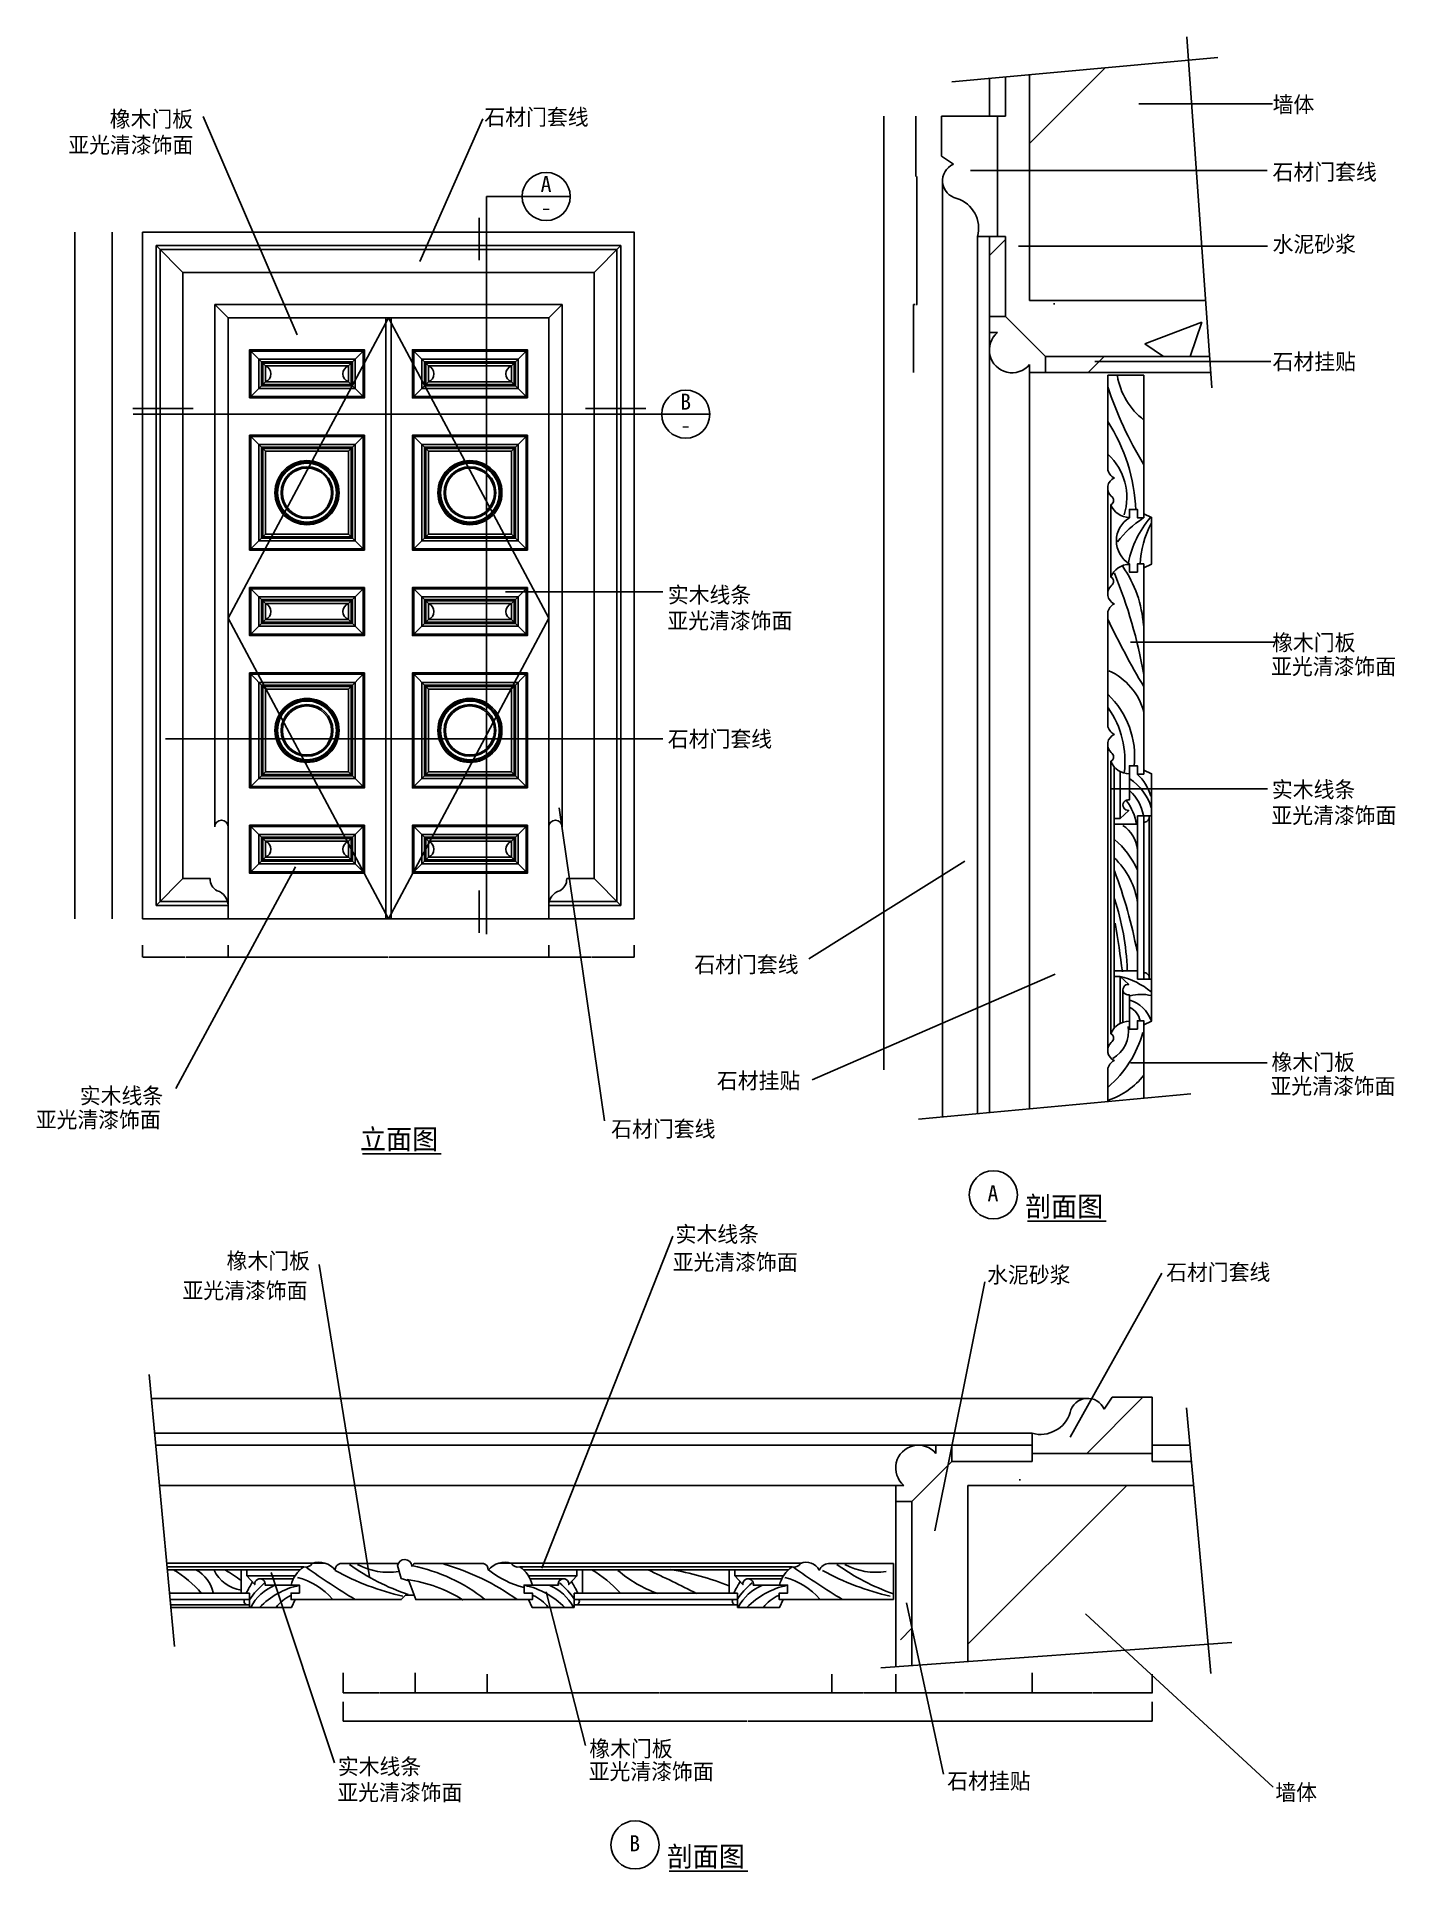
# Model space of a CAD drawing. Header units: metres. Extents: x 203 to 5288, y 144 to 7013.
import ezdxf

# ---------------------------------------------------------------- set-up
doc = ezdxf.new("R2010")
doc.units = ezdxf.units.M
for name, color, linetype in [('2', 2, 'Continuous'), ('3', 3, 'Continuous'), ('4', 4, 'Continuous'), ('7', 7, 'Continuous'), ('BH', 3, 'Continuous'), ('DIM', 3, 'Continuous'), ('TEXT', 3, 'Continuous')]:
    doc.layers.add(name, color=color, linetype=linetype)
doc.dimstyles.get("Standard").update_dxf_attribs({"dimtxt": 2.5, "dimasz": 2.5, "dimexe": 1.25, "dimexo": 0.625, "dimtad": 1, "dimcen": 2.5, "dimazin": 3, "dimtfac": 1, "dimtmove": 0, "dimatfit": 3})

msp = doc.modelspace()

# ---------------------------------------------------------------- texts
at = {"layer": 'TEXT'}
for s, height, p in [('橡木门板', 60, (476.24, 6674.54)), ('石材门套线', 60, (1878.56, 6681.9)), ('墙体', 60, (4828.71, 6729.23)), ('亚光清漆饰面', 60, (321.07, 6577.8)), ('石材门套线', 60, (4828.71, 6476.45)), ('A', 60, (2088.89, 6431.37)), ('-', 60, (2089.17, 6343.43)), ('水泥砂浆', 60, (4828.71, 6206.26)), ('石材挂贴', 60, (4828.71, 5766.49)), ('B', 60, (2611.28, 5616.39)), ('-', 60, (2611.57, 5528.45)), ('实木线条', 60, (2565.22, 4892.99)), ('亚光清漆饰面', 60, (2563.33, 4796.26)), ('橡木门板', 60, (4826.97, 4714.63)), ('亚光清漆饰面', 60, (4823.1, 4625.08)), ('石材门套线', 60, (2565.15, 4353.54)), ('实木线条', 60, (4826.14, 4164.2)), ('亚光清漆饰面', 60, (4824.26, 4067.47)), ('石材门套线', 60, (2664.44, 3509.11)), ('橡木门板', 60, (4824.57, 3143.48)), ('石材挂贴', 60, (2748.76, 3074.34)), ('亚光清漆饰面', 60, (4820.71, 3053.93)), ('实木线条', 60, (364.2, 3017.54)), ('亚光清漆饰面', 60, (199.36, 2928.29)), ('石材门套线', 60, (2353.25, 2893.67)), ('立面图', 75, (1413.18, 2847.82)), ('A', 60, (3761.67, 2652.74)), ('剖面图', 75, (3902.2, 2595.81)), ('实木线条', 60, (2594.17, 2499.3)), ('橡木门板', 60, (913.58, 2399.67)), ('亚光清漆饰面', 60, (2583.17, 2395.03)), ('水泥砂浆', 60, (3760.14, 2347.21)), ('石材门套线', 60, (4430.28, 2357.1)), ('亚光清漆饰面', 60, (748.61, 2288.56)), ('橡木门板', 60, (2271.19, 573.19)), ('实木线条', 60, (1330.03, 506.19)), ('亚光清漆饰面', 60, (2268.92, 487.67)), ('石材挂贴', 60, (3610.75, 452.03)), ('亚光清漆饰面', 60, (1328.15, 409.45)), ('墙体', 60, (4838.99, 409.47)), ('B', 60, (2420.45, 218.91)), ('剖面图', 75, (2560.98, 161.97))]:
    msp.add_text(s, height=height, dxfattribs=at).set_placement(p)

# ---------------------------------------------------------------- blocks, each defined once
blk = doc.blocks.new('*D1')
for p, q in [((1350.17, 779.08), (1350.17, 706.69)), ((4378.49, 779.08), (4378.49, 706.69)), ((1350.42, 706.69), (2862.33, 706.69)), ((2866.33, 706.69), (4378.24, 706.69))]:
    blk.add_line(p, q)
at = {"layer": 'Defpoints'}
for p in [(1350.17, 779.08), (4378.49, 779.08), (1350.17, 706.69)]:
    blk.add_point(p, dxfattribs=at)
at = {"layer": '3', "insert": (2864.33, 706.69), "char_height": 1, "attachment_point": 5}
blk.add_mtext('1010', dxfattribs=at)
blk = doc.blocks.new('*D2')
for p, q in [((3418.49, 855.93), (3418.49, 812.78)), ((3928.49, 886.57), (3928.49, 812.78)), ((3671.99, 812.78), (3418.24, 812.78)), ((3928.74, 812.78), (3674.99, 812.78))]:
    blk.add_line(p, q)
at = {"layer": 'Defpoints'}
for p in [(3418.49, 855.93), (3928.49, 886.57), (3928.49, 812.78)]:
    blk.add_point(p, dxfattribs=at)
at = {"layer": 'DIM', "insert": (3673.49, 812.78), "char_height": 1, "attachment_point": 5}
blk.add_mtext('170', dxfattribs=at)
blk = doc.blocks.new('*D3')
for p, q in [((3373.74, 4435.11), (3373.74, 3790.11)), ((3373.49, 3790.11), (3373.24, 3790.11)), ((3373.74, 3145.11), (3373.74, 3790.11)), ((3373.74, 3790.11), (3373.74, 3790.11)), ((3373.99, 3790.11), (3374.24, 3790.11))]:
    blk.add_line(p, q)
at = {"layer": 'Defpoints'}
for p in [(3373.74, 4435.11), (3373.74, 3790.11), (3373.74, 3145.11)]:
    blk.add_point(p, dxfattribs=at)
at = {"layer": 'DIM', "insert": (3373.74, 3791.235), "char_height": 1, "attachment_point": 5}
blk.add_mtext('430', dxfattribs=at)
blk = doc.blocks.new('*D4')
for p, q in [((919.39, 3611.91), (919.39, 3566.61)), ((2119.39, 3611.91), (2119.39, 3566.61)), ((919.64, 3566.61), (1517.39, 3566.61)), ((1521.39, 3566.61), (2119.14, 3566.61))]:
    blk.add_line(p, q)
at = {"layer": 'Defpoints'}
for p in [(919.39, 3611.91), (2119.39, 3611.91), (919.39, 3566.61)]:
    blk.add_point(p, dxfattribs=at)
at = {"layer": 'DIM', "insert": (1519.39, 3566.61), "char_height": 1, "attachment_point": 5}
blk.add_mtext('1200', dxfattribs=at)
blk = doc.blocks.new('*D5')
for p, q in [((599.39, 3611.91), (599.39, 3566.61)), ((919.39, 3611.91), (919.39, 3566.61)), ((599.64, 3566.61), (757.89, 3566.61)), ((760.89, 3566.61), (919.14, 3566.61))]:
    blk.add_line(p, q)
at = {"layer": 'Defpoints'}
for p in [(599.39, 3611.91), (919.39, 3611.91), (599.39, 3566.61)]:
    blk.add_point(p, dxfattribs=at)
at = {"layer": 'DIM', "insert": (759.39, 3566.61), "char_height": 1, "attachment_point": 5}
blk.add_mtext('320', dxfattribs=at)
blk = doc.blocks.new('*D6')
for p, q in [((1889.41, 882.32), (1889.41, 812.35)), ((3178.91, 882.32), (3178.91, 812.35)), ((2532.66, 812.35), (1889.16, 812.35)), ((3179.16, 812.35), (2535.66, 812.35))]:
    blk.add_line(p, q)
at = {"layer": 'Defpoints'}
for p in [(1889.41, 882.32), (3178.91, 882.32), (3178.91, 812.35)]:
    blk.add_point(p, dxfattribs=at)
at = {"layer": 'DIM', "insert": (2534.16, 812.35), "char_height": 1, "attachment_point": 5}
blk.add_mtext('430', dxfattribs=at)
blk = doc.blocks.new('*D7')
for p, q in [((1619.79, 886.84), (1619.79, 812.35)), ((1889.41, 857.12), (1889.41, 812.35)), ((1753.6, 812.35), (1619.54, 812.35)), ((1889.66, 812.35), (1755.6, 812.35))]:
    blk.add_line(p, q)
at = {"layer": 'Defpoints'}
for p in [(1619.79, 886.84), (1889.41, 857.12), (1889.41, 812.35)]:
    blk.add_point(p, dxfattribs=at)
at = {"layer": 'DIM', "insert": (1754.6, 812.35), "char_height": 1, "attachment_point": 5}
blk.add_mtext('90', dxfattribs=at)
blk = doc.blocks.new('*D8')
for p, q in [((1350.17, 886.53), (1350.17, 812.35)), ((1619.79, 886.84), (1619.79, 812.35)), ((1350.42, 812.35), (1483.98, 812.35)), ((1485.98, 812.35), (1619.54, 812.35))]:
    blk.add_line(p, q)
at = {"layer": 'Defpoints'}
for p in [(1350.17, 886.53), (1619.79, 886.84), (1350.17, 812.35)]:
    blk.add_point(p, dxfattribs=at)
at = {"layer": 'DIM', "insert": (1484.98, 812.35), "char_height": 1, "attachment_point": 5}
blk.add_mtext('90', dxfattribs=at)
blk = doc.blocks.new('*D9')
for p, q in [((3179.49, 882.32), (3179.49, 812.35)), ((3418.49, 882.32), (3418.49, 812.35)), ((3297.99, 812.35), (3179.24, 812.35)), ((3418.74, 812.35), (3299.99, 812.35))]:
    blk.add_line(p, q)
at = {"layer": 'Defpoints'}
for p in [(3179.49, 882.32), (3418.49, 882.32), (3418.49, 812.35)]:
    blk.add_point(p, dxfattribs=at)
at = {"layer": 'DIM', "insert": (3298.99, 812.35), "char_height": 1, "attachment_point": 5}
blk.add_mtext('80', dxfattribs=at)
blk = doc.blocks.new('*D10')
for p, q in [((2119.39, 3611.91), (2119.39, 3566.61)), ((2439.39, 3611.91), (2439.39, 3566.61)), ((2119.64, 3566.61), (2277.89, 3566.61)), ((2280.89, 3566.61), (2439.14, 3566.61))]:
    blk.add_line(p, q)
at = {"layer": 'Defpoints'}
for p in [(2119.39, 3611.91), (2439.39, 3611.91), (2119.39, 3566.61)]:
    blk.add_point(p, dxfattribs=at)
at = {"layer": 'DIM', "insert": (2279.39, 3566.61), "char_height": 1, "attachment_point": 5}
blk.add_mtext('320', dxfattribs=at)
blk = doc.blocks.new('*D11')
for p, q in [((346.07, 6280.6), (346.07, 4995.6)), ((345.82, 4995.6), (345.57, 4995.6)), ((346.07, 3710.6), (346.07, 4995.6)), ((346.07, 4995.6), (346.07, 4995.6)), ((346.32, 4995.6), (346.57, 4995.6))]:
    blk.add_line(p, q)
at = {"layer": 'Defpoints'}
for p in [(346.07, 6280.6), (346.07, 4995.6), (346.07, 3710.6)]:
    blk.add_point(p, dxfattribs=at)
at = {"layer": 'DIM', "insert": (346.07, 4996.725), "char_height": 1, "attachment_point": 5}
blk.add_mtext('0', dxfattribs=at)
blk = doc.blocks.new('*D12')
for p, q in [((485.4, 6280.6), (485.4, 6120.6)), ((485.15, 6120.6), (484.9, 6120.6)), ((485.4, 5960.6), (485.4, 6120.6)), ((485.4, 6120.6), (485.4, 6120.6)), ((485.65, 6120.6), (485.9, 6120.6))]:
    blk.add_line(p, q)
at = {"layer": 'Defpoints'}
for p in [(485.4, 6280.6), (485.4, 6120.6), (485.4, 5960.6)]:
    blk.add_point(p, dxfattribs=at)
at = {"layer": 'DIM', "insert": (485.4, 6121.725), "char_height": 1, "attachment_point": 5}
blk.add_mtext('0', dxfattribs=at)
blk = doc.blocks.new('*D13')
for p, q in [((485.4, 4950.6), (485.4, 4860.6)), ((485.15, 4860.6), (484.9, 4860.6)), ((485.4, 4770.6), (485.4, 4860.6)), ((485.4, 4860.6), (485.4, 4860.6)), ((485.65, 4860.6), (485.9, 4860.6))]:
    blk.add_line(p, q)
at = {"layer": 'Defpoints'}
for p in [(485.4, 4950.6), (485.4, 4860.6), (485.4, 4770.6)]:
    blk.add_point(p, dxfattribs=at)
at = {"layer": 'DIM', "insert": (485.4, 4861.725), "char_height": 1, "attachment_point": 5}
blk.add_mtext('0', dxfattribs=at)
blk = doc.blocks.new('*D14')
for p, q in [((485.4, 4630.6), (485.4, 4415.6)), ((485.15, 4415.6), (484.9, 4415.6)), ((485.4, 4200.6), (485.4, 4415.6)), ((485.4, 4415.6), (485.4, 4415.6)), ((485.65, 4415.6), (485.9, 4415.6))]:
    blk.add_line(p, q)
at = {"layer": 'Defpoints'}
for p in [(485.4, 4630.6), (485.4, 4415.6), (485.4, 4200.6)]:
    blk.add_point(p, dxfattribs=at)
at = {"layer": 'DIM', "insert": (485.4, 4416.725), "char_height": 1, "attachment_point": 5}
blk.add_mtext('0', dxfattribs=at)
blk = doc.blocks.new('*D15')
for p, q in [((485.4, 4060.6), (485.4, 3970.6)), ((485.15, 3970.6), (484.9, 3970.6)), ((485.4, 3880.6), (485.4, 3970.6)), ((485.4, 3970.6), (485.4, 3970.6)), ((485.65, 3970.6), (485.9, 3970.6))]:
    blk.add_line(p, q)
at = {"layer": 'Defpoints'}
for p in [(485.4, 4060.6), (485.4, 3970.6), (485.4, 3880.6)]:
    blk.add_point(p, dxfattribs=at)
at = {"layer": 'DIM', "insert": (485.4, 3971.725), "char_height": 1, "attachment_point": 5}
blk.add_mtext('0', dxfattribs=at)
blk = doc.blocks.new('*D16')
for p, q in [((485.4, 3880.6), (485.4, 3795.6)), ((485.15, 3795.6), (484.9, 3795.6)), ((485.4, 3710.6), (485.4, 3795.6)), ((485.4, 3795.6), (485.4, 3795.6)), ((485.65, 3795.6), (485.9, 3795.6))]:
    blk.add_line(p, q)
at = {"layer": 'Defpoints'}
for p in [(485.4, 3880.6), (485.4, 3795.6), (485.4, 3710.6)]:
    blk.add_point(p, dxfattribs=at)
at = {"layer": 'DIM', "insert": (485.4, 3796.725), "char_height": 1, "attachment_point": 5}
blk.add_mtext('0', dxfattribs=at)
blk = doc.blocks.new('*D17')
for p, q in [((485.4, 4200.6), (485.4, 4130.6)), ((485.15, 4130.6), (484.9, 4130.6)), ((485.4, 4060.6), (485.4, 4130.6)), ((485.4, 4130.6), (485.4, 4130.6)), ((485.65, 4130.6), (485.9, 4130.6))]:
    blk.add_line(p, q)
at = {"layer": 'Defpoints'}
for p in [(485.4, 4200.6), (485.4, 4130.6), (485.4, 4060.6)]:
    blk.add_point(p, dxfattribs=at)
at = {"layer": 'DIM', "insert": (485.4, 4131.725), "char_height": 1, "attachment_point": 5}
blk.add_mtext('0', dxfattribs=at)
blk = doc.blocks.new('*D18')
for p, q in [((485.4, 4770.6), (485.4, 4700.6)), ((485.15, 4700.6), (484.9, 4700.6)), ((485.4, 4630.6), (485.4, 4700.6)), ((485.4, 4700.6), (485.4, 4700.6)), ((485.65, 4700.6), (485.9, 4700.6))]:
    blk.add_line(p, q)
at = {"layer": 'Defpoints'}
for p in [(485.4, 4770.6), (485.4, 4700.6), (485.4, 4630.6)]:
    blk.add_point(p, dxfattribs=at)
at = {"layer": 'DIM', "insert": (485.4, 4701.725), "char_height": 1, "attachment_point": 5}
blk.add_mtext('0', dxfattribs=at)
blk = doc.blocks.new('*D19')
for p, q in [((485.4, 5660.6), (485.4, 5590.6)), ((485.15, 5590.6), (484.9, 5590.6)), ((485.4, 5520.6), (485.4, 5590.6)), ((485.4, 5590.6), (485.4, 5590.6)), ((485.65, 5590.6), (485.9, 5590.6))]:
    blk.add_line(p, q)
at = {"layer": 'Defpoints'}
for p in [(485.4, 5660.6), (485.4, 5590.6), (485.4, 5520.6)]:
    blk.add_point(p, dxfattribs=at)
at = {"layer": 'DIM', "insert": (485.4, 5591.725), "char_height": 1, "attachment_point": 5}
blk.add_mtext('0', dxfattribs=at)
blk = doc.blocks.new('*D20')
for p, q in [((485.4, 5520.6), (485.4, 5305.6)), ((485.15, 5305.6), (484.9, 5305.6)), ((485.4, 5090.6), (485.4, 5305.6)), ((485.4, 5305.6), (485.4, 5305.6)), ((485.65, 5305.6), (485.9, 5305.6))]:
    blk.add_line(p, q)
at = {"layer": 'Defpoints'}
for p in [(485.4, 5520.6), (485.4, 5305.6), (485.4, 5090.6)]:
    blk.add_point(p, dxfattribs=at)
at = {"layer": 'DIM', "insert": (485.4, 5306.725), "char_height": 1, "attachment_point": 5}
blk.add_mtext('0', dxfattribs=at)
blk = doc.blocks.new('*D21')
for p, q in [((485.4, 5090.6), (485.4, 5020.6)), ((485.15, 5020.6), (484.9, 5020.6)), ((485.4, 4950.6), (485.4, 5020.6)), ((485.4, 5020.6), (485.4, 5020.6)), ((485.65, 5020.6), (485.9, 5020.6))]:
    blk.add_line(p, q)
at = {"layer": 'Defpoints'}
for p in [(485.4, 5090.6), (485.4, 5020.6), (485.4, 4950.6)]:
    blk.add_point(p, dxfattribs=at)
at = {"layer": 'DIM', "insert": (485.4, 5021.725), "char_height": 1, "attachment_point": 5}
blk.add_mtext('0', dxfattribs=at)
blk = doc.blocks.new('*D22')
for p, q in [((485.4, 5960.6), (485.4, 5900.6)), ((485.15, 5900.6), (484.9, 5900.6)), ((485.4, 5840.6), (485.4, 5900.6)), ((485.4, 5900.6), (485.4, 5900.6)), ((485.65, 5900.6), (485.9, 5900.6))]:
    blk.add_line(p, q)
at = {"layer": 'Defpoints'}
for p in [(485.4, 5960.6), (485.4, 5900.6), (485.4, 5840.6)]:
    blk.add_point(p, dxfattribs=at)
at = {"layer": 'DIM', "insert": (485.4, 5901.725), "char_height": 1, "attachment_point": 5}
blk.add_mtext('0', dxfattribs=at)
blk = doc.blocks.new('*D23')
for p, q in [((485.4, 5840.6), (485.4, 5750.6)), ((485.15, 5750.6), (484.9, 5750.6)), ((485.4, 5660.6), (485.4, 5750.6)), ((485.4, 5750.6), (485.4, 5750.6)), ((485.65, 5750.6), (485.9, 5750.6))]:
    blk.add_line(p, q)
at = {"layer": 'Defpoints'}
for p in [(485.4, 5840.6), (485.4, 5750.6), (485.4, 5660.6)]:
    blk.add_point(p, dxfattribs=at)
at = {"layer": 'DIM', "insert": (485.4, 5751.725), "char_height": 1, "attachment_point": 5}
blk.add_mtext('0', dxfattribs=at)
blk = doc.blocks.new('*D24')
for p, q in [((3497.58, 6265.11), (3497.58, 6010.11)), ((3489.835, 6010.11), (3484.84, 6010.11)), ((3485.09, 5755.11), (3485.09, 6010.11)), ((3497.83, 6010.11), (3492.835, 6010.11))]:
    blk.add_line(p, q)
at = {"layer": 'Defpoints'}
for p in [(3497.58, 6265.11), (3497.58, 6010.11), (3485.09, 5755.11)]:
    blk.add_point(p, dxfattribs=at)
at = {"layer": 'DIM', "insert": (3491.335, 6010.11), "char_height": 1, "attachment_point": 5}
blk.add_mtext('170', dxfattribs=at)
blk = doc.blocks.new('*D25')
for p, q in [((3493, 6715.11), (3493, 6490.11)), ((3493.25, 6490.11), (3493.79, 6490.11)), ((3496.79, 6490.11), (3497.33, 6490.11)), ((3497.58, 6265.11), (3497.58, 6490.11))]:
    blk.add_line(p, q)
at = {"layer": 'Defpoints'}
for p in [(3493, 6715.11), (3493, 6490.11), (3497.58, 6265.11)]:
    blk.add_point(p, dxfattribs=at)
at = {"layer": 'DIM', "insert": (3495.29, 6490.11), "char_height": 1, "attachment_point": 5}
blk.add_mtext('150', dxfattribs=at)
blk = doc.blocks.new('*D26')
for p, q in [((3373.74, 6715.11), (3373.74, 6235.11)), ((3373.49, 6235.11), (3373.24, 6235.11)), ((3373.74, 5755.11), (3373.74, 6235.11)), ((3373.74, 6235.11), (3373.74, 6235.11)), ((3373.99, 6235.11), (3374.24, 6235.11))]:
    blk.add_line(p, q)
at = {"layer": 'Defpoints'}
for p in [(3373.74, 6715.11), (3373.74, 6235.11), (3373.74, 5755.11)]:
    blk.add_point(p, dxfattribs=at)
at = {"layer": 'DIM', "insert": (3373.74, 6236.235), "char_height": 1, "attachment_point": 5}
blk.add_mtext('320', dxfattribs=at)
blk = doc.blocks.new('*D27')
for p, q in [((3373.74, 5395.11), (3373.74, 5125.11)), ((3373.49, 5125.11), (3373.24, 5125.11)), ((3373.74, 4855.11), (3373.74, 5125.11)), ((3373.74, 5125.11), (3373.74, 5125.11)), ((3373.99, 5125.11), (3374.24, 5125.11))]:
    blk.add_line(p, q)
at = {"layer": 'Defpoints'}
for p in [(3373.74, 5395.11), (3373.74, 5125.11), (3373.74, 4855.11)]:
    blk.add_point(p, dxfattribs=at)
at = {"layer": 'DIM', "insert": (3373.74, 5126.235), "char_height": 1, "attachment_point": 5}
blk.add_mtext('180', dxfattribs=at)
blk = doc.blocks.new('*D28')
for p, q in [((3373.74, 4855.11), (3373.74, 4645.11)), ((3373.49, 4645.11), (3373.24, 4645.11)), ((3373.74, 4435.11), (3373.74, 4645.11)), ((3373.74, 4645.11), (3373.74, 4645.11)), ((3373.99, 4645.11), (3374.24, 4645.11))]:
    blk.add_line(p, q)
at = {"layer": 'Defpoints'}
for p in [(3373.74, 4855.11), (3373.74, 4645.11), (3373.74, 4435.11)]:
    blk.add_point(p, dxfattribs=at)
at = {"layer": 'DIM', "insert": (3373.74, 4646.235), "char_height": 1, "attachment_point": 5}
blk.add_mtext('140', dxfattribs=at)
blk = doc.blocks.new('*D29')
for p, q in [((3373.74, 5755.11), (3373.74, 5575.11)), ((3373.49, 5575.11), (3373.24, 5575.11)), ((3373.74, 5395.11), (3373.74, 5575.11)), ((3373.74, 5575.11), (3373.74, 5575.11)), ((3373.99, 5575.11), (3374.24, 5575.11))]:
    blk.add_line(p, q)
at = {"layer": 'Defpoints'}
for p in [(3373.74, 5755.11), (3373.74, 5575.11), (3373.74, 5395.11)]:
    blk.add_point(p, dxfattribs=at)
at = {"layer": 'DIM', "insert": (3373.74, 5576.235), "char_height": 1, "attachment_point": 5}
blk.add_mtext('120', dxfattribs=at)
blk = doc.blocks.new('*D30')
for p, q in [((3928.49, 886.57), (3928.49, 812.78)), ((4378.49, 881.99), (4378.49, 812.78)), ((4151.99, 812.78), (3928.24, 812.78)), ((4378.74, 812.78), (4154.99, 812.78))]:
    blk.add_line(p, q)
at = {"layer": 'Defpoints'}
for p in [(3928.49, 886.57), (4378.49, 881.99), (4378.49, 812.78)]:
    blk.add_point(p, dxfattribs=at)
at = {"layer": 'DIM', "insert": (4153.49, 812.78), "char_height": 1, "attachment_point": 5}
blk.add_mtext('150', dxfattribs=at)

# ---------------------------------------------------------------- dimensions: what is measured, and where the dimension line sits
at = {"layer": '3'}
dim = msp.add_linear_dim(base=(1350.17, 706.69), p1=(1350.17, 779.08), p2=(4378.49, 779.08), text='1010', dimstyle='Standard', dxfattribs=at)
dim.commit()
dim.dimension.update_dxf_attribs({"geometry": '*D1', "text_midpoint": (2864.33, 706.69)})
at = {"layer": 'DIM'}
for base, p1, p2, text, picture, middle in [((3373.74, 6235.11), (3373.74, 5755.11), (3373.74, 6715.11), '320', '*D26', (3373.74, 6236.235)), ((3493, 6490.11), (3493, 6715.11), (3497.58, 6265.11), '150', '*D25', (3495.29, 6490.11)), ((3497.58, 6010.11), (3497.58, 6265.11), (3485.09, 5755.11), '170', '*D24', (3491.335, 6010.11)), ((3373.74, 5575.11), (3373.74, 5395.11), (3373.74, 5755.11), '120', '*D29', (3373.74, 5576.235)), ((3373.74, 5125.11), (3373.74, 4855.11), (3373.74, 5395.11), '180', '*D27', (3373.74, 5126.235)), ((3373.74, 4645.11), (3373.74, 4435.11), (3373.74, 4855.11), '140', '*D28', (3373.74, 4646.235)), ((3373.74, 3790.11), (3373.74, 3145.11), (3373.74, 4435.11), '430', '*D3', (3373.74, 3791.235)), ((1350.17, 812.35), (1350.17, 886.53), (1619.79, 886.84), '90', '*D8', (1484.98, 812.35)), ((1889.41, 812.35), (1889.41, 857.12), (1619.79, 886.84), '90', '*D7', (1754.6, 812.35)), ((3178.91, 812.35), (3178.91, 882.32), (1889.41, 882.32), '430', '*D6', (2534.16, 812.35)), ((3418.49, 812.35), (3418.49, 882.32), (3179.49, 882.32), '80', '*D9', (3298.99, 812.35)), ((3928.49, 812.78), (3928.49, 886.57), (3418.49, 855.93), '170', '*D2', (3673.49, 812.78)), ((4378.49, 812.78), (4378.49, 881.99), (3928.49, 886.57), '150', '*D30', (4153.49, 812.78))]:
    dim = msp.add_linear_dim(base=base, p1=p1, p2=p2, text=text, dimstyle='Standard', dxfattribs=at)
    dim.commit()
    dim.dimension.update_dxf_attribs({"geometry": picture, "text_midpoint": middle})
for base, p1, p2, picture, middle in [((346.07, 4995.6), (346.07, 3710.6), (346.07, 6280.6), '*D11', (346.07, 4996.725)), ((485.4, 6120.6), (485.4, 5960.6), (485.4, 6280.6), '*D12', (485.4, 6121.725)), ((485.4, 5900.6), (485.4, 5840.6), (485.4, 5960.6), '*D22', (485.4, 5901.725)), ((485.4, 5750.6), (485.4, 5660.6), (485.4, 5840.6), '*D23', (485.4, 5751.725)), ((485.4, 5590.6), (485.4, 5520.6), (485.4, 5660.6), '*D19', (485.4, 5591.725)), ((485.4, 5305.6), (485.4, 5090.6), (485.4, 5520.6), '*D20', (485.4, 5306.725)), ((485.4, 5020.6), (485.4, 4950.6), (485.4, 5090.6), '*D21', (485.4, 5021.725)), ((485.4, 4860.6), (485.4, 4770.6), (485.4, 4950.6), '*D13', (485.4, 4861.725)), ((485.4, 4700.6), (485.4, 4630.6), (485.4, 4770.6), '*D18', (485.4, 4701.725)), ((485.4, 4415.6), (485.4, 4200.6), (485.4, 4630.6), '*D14', (485.4, 4416.725)), ((485.4, 4130.6), (485.4, 4060.6), (485.4, 4200.6), '*D17', (485.4, 4131.725)), ((485.4, 3970.6), (485.4, 3880.6), (485.4, 4060.6), '*D15', (485.4, 3971.725)), ((485.4, 3795.6), (485.4, 3710.6), (485.4, 3880.6), '*D16', (485.4, 3796.725)), ((599.39, 3566.61), (599.39, 3611.91), (919.39, 3611.91), '*D5', (759.39, 3566.61)), ((919.39, 3566.61), (919.39, 3611.91), (2119.39, 3611.91), '*D4', (1519.39, 3566.61)), ((2119.39, 3566.61), (2119.39, 3611.91), (2439.39, 3611.91), '*D10', (2279.39, 3566.61))]:
    dim = msp.add_linear_dim(base=base, p1=p1, p2=p2, dimstyle='Standard', dxfattribs=at)
    dim.commit()
    dim.dimension.update_dxf_attribs({"geometry": picture, "text_midpoint": middle})

# ---------------------------------------------------------------- hatches: boundary and pattern name
at = {"layer": 'BH'}
h = msp.add_hatch(dxfattribs=at)
h.set_pattern_fill('AR-CONC', scale=12)
h.paths.add_polyline_path([(3919.07, 6025.11), (3919.07, 6870.23), (3829.07, 6861.99), (3829.07, 6715.11), (3799.07, 6715.11), (3799.07, 6265.11), (3829.07, 6265.11), (3829.07, 5965.11), (3979.07, 5815.11), (4593.3, 5815.11), (4578.22, 6025.11)])
h = msp.add_hatch(dxfattribs=at)
h.set_pattern_fill('ANSI31', scale=600)
h.paths.add_polyline_path([(3919.07, 6025.11), (4578.22, 6025.11), (4513.63, 6924.62), (3919.07, 6870.23)])
h = msp.add_hatch(dxfattribs=at)
h.set_pattern_fill('ANSI33', scale=180)
h.paths.add_polyline_path([(3634.07, 6535.11, 0.74), (3646.62, 6407.72, -0.4), (3724.07, 6265.11), (3799.07, 6265.11), (3799.07, 6715.11), (3589.07, 6715.11), (3589.07, 6565.11)])
h.paths.add_polyline_path([(3769.07, 6715.11), (3829.07, 6715.11), (3829.07, 6861.99), (3769.07, 6856.5)])
h.paths.add_polyline_path([(3829.07, 6265.11), (3769.07, 6265.11), (3769.07, 5965.11), (3829.07, 5965.11)])
h.paths.add_polyline_path([(3799.07, 5905.11, 1.09), (3919.07, 5785.11), (3919.07, 5755.11), (3979.07, 5755.11), (3979.07, 5815.11), (3829.07, 5965.11), (3769.07, 5965.11), (3769.07, 5905.11)])
h.paths.add_polyline_path([(3979.07, 5815.11), (3979.07, 5755.11), (4597.6, 5755.11), (4593.3, 5815.11)])
h = msp.add_hatch(dxfattribs=at)
h.set_pattern_fill('ANSI33', scale=180)
h.paths.add_polyline_path([(4198.49, 1873.95, 0.74), (4071.09, 1861.39, -0.4), (3928.49, 1783.95), (3928.49, 1708.95), (4378.49, 1708.95), (4378.49, 1918.95), (4228.49, 1918.95)])
h.paths.add_polyline_path([(4378.49, 1738.95), (4378.49, 1678.95), (4525.36, 1678.95), (4519.87, 1738.95)])
h.paths.add_polyline_path([(3928.49, 1678.95), (3928.49, 1738.95), (3628.49, 1738.95), (3628.49, 1678.95)])
h.paths.add_polyline_path([(3568.49, 1708.95, 1.09), (3448.49, 1588.95), (3418.49, 1588.95), (3418.49, 1528.95), (3478.49, 1528.95), (3628.49, 1678.95), (3628.49, 1738.95), (3568.49, 1738.95)])
h.paths.add_polyline_path([(3478.49, 1528.95), (3418.49, 1528.95), (3418.49, 910.42), (3478.49, 914.72)])
h = msp.add_hatch(dxfattribs=at)
h.set_pattern_fill('AR-CONC', scale=12)
h.paths.add_polyline_path([(3688.49, 1588.95), (4533.6, 1588.95), (4525.36, 1678.95), (4378.49, 1678.95), (4378.49, 1708.95), (3928.49, 1708.95), (3928.49, 1678.95), (3628.49, 1678.95), (3478.49, 1528.95), (3478.49, 914.72), (3688.49, 929.8)])
h = msp.add_hatch(dxfattribs=at)
h.set_pattern_fill('ANSI31', scale=600)
h.paths.add_polyline_path([(3688.49, 1588.95), (3688.49, 929.8), (4587.99, 994.39), (4533.6, 1588.95)])

# ---------------------------------------------------------------- linework, layer by layer
at = {"layer": '2'}
for p, q in [((3919.07, 6870.23), (3919.07, 6025.11)), ((3919.07, 6025.11), (4578.22, 6025.11)), ((599.39, 3710.6), (2439.39, 3710.6)), ((4533.6, 1588.95), (3688.49, 1588.95)), ((3688.49, 1588.95), (3688.49, 929.8))]:
    msp.add_line(p, q, dxfattribs=at)
at = {"layer": '3'}
for p, q in [((4507.29, 7012.95), (4601.66, 5698.57)), ((3628.42, 6843.64), (4623.16, 6934.64)), ((2374.39, 6215.6), (664.39, 6215.6)), ((664.39, 6215.6), (664.39, 3775.6)), ((2374.39, 3775.6), (2374.39, 6215.6)), ((1519.39, 5960.6), (919.39, 4835.6)), ((2119.39, 4835.6), (1519.39, 5960.6)), ((919.39, 4835.6), (1519.39, 3710.6)), ((1519.39, 3710.6), (2119.39, 4835.6)), ((4366.69, 4096.1), (4366.69, 3484.57)), ((664.39, 3775.6), (917.04, 3775.6)), ((2374.39, 3775.6), (2121.74, 3775.6)), ((3503.67, 2960.32), (4522.47, 3055.42)), ((623.69, 2004.35), (718.8, 985.54)), ((4507.01, 1879.6), (4598.01, 884.86)), ((704.25, 1141.33), (998.92, 1141.33)), ((2825.97, 1141.33), (2214.45, 1141.33)), ((4676.33, 1000.73), (3361.94, 906.35))]:
    msp.add_line(p, q, dxfattribs=at)
for points in [[(1004.39, 5665.6), (1424.39, 5665.6), (1424.39, 5835.6), (1004.39, 5835.6)], [(1034.39, 5695.6), (1394.39, 5695.6), (1394.39, 5805.6), (1034.39, 5805.6)], [(1044.39, 5705.6), (1384.39, 5705.6), (1384.39, 5795.6), (1044.39, 5795.6)], [(1049.39, 5710.6), (1379.39, 5710.6), (1379.39, 5790.6), (1049.39, 5790.6)], [(2034.39, 5665.6), (1614.39, 5665.6), (1614.39, 5835.6), (2034.39, 5835.6)], [(2004.39, 5695.6), (1644.39, 5695.6), (1644.39, 5805.6), (2004.39, 5805.6)], [(1994.39, 5705.6), (1654.39, 5705.6), (1654.39, 5795.6), (1994.39, 5795.6)], [(1989.39, 5710.6), (1659.39, 5710.6), (1659.39, 5790.6), (1989.39, 5790.6)], [(1004.39, 5095.6), (1424.39, 5095.6), (1424.39, 5515.6), (1004.39, 5515.6)], [(2034.39, 5095.6), (1614.39, 5095.6), (1614.39, 5515.6), (2034.39, 5515.6)], [(1034.39, 5125.6), (1394.39, 5125.6), (1394.39, 5485.6), (1034.39, 5485.6)], [(1044.39, 5135.6), (1384.39, 5135.6), (1384.39, 5475.6), (1044.39, 5475.6)], [(1049.39, 5140.6), (1379.39, 5140.6), (1379.39, 5470.6), (1049.39, 5470.6)], [(2004.39, 5125.6), (1644.39, 5125.6), (1644.39, 5485.6), (2004.39, 5485.6)], [(1994.39, 5135.6), (1654.39, 5135.6), (1654.39, 5475.6), (1994.39, 5475.6)], [(1989.39, 5140.6), (1659.39, 5140.6), (1659.39, 5470.6), (1989.39, 5470.6)], [(1004.39, 4945.6), (1424.39, 4945.6), (1424.39, 4775.6), (1004.39, 4775.6)], [(1034.39, 4915.6), (1394.39, 4915.6), (1394.39, 4805.6), (1034.39, 4805.6)], [(1044.39, 4905.6), (1384.39, 4905.6), (1384.39, 4815.6), (1044.39, 4815.6)], [(1049.39, 4900.6), (1379.39, 4900.6), (1379.39, 4820.6), (1049.39, 4820.6)], [(2034.39, 4945.6), (1614.39, 4945.6), (1614.39, 4775.6), (2034.39, 4775.6)], [(2004.39, 4915.6), (1644.39, 4915.6), (1644.39, 4805.6), (2004.39, 4805.6)], [(1994.39, 4905.6), (1654.39, 4905.6), (1654.39, 4815.6), (1994.39, 4815.6)], [(1989.39, 4900.6), (1659.39, 4900.6), (1659.39, 4820.6), (1989.39, 4820.6)], [(1004.39, 4205.6), (1424.39, 4205.6), (1424.39, 4625.6), (1004.39, 4625.6)], [(2034.39, 4205.6), (1614.39, 4205.6), (1614.39, 4625.6), (2034.39, 4625.6)], [(1034.39, 4235.6), (1394.39, 4235.6), (1394.39, 4595.6), (1034.39, 4595.6)], [(1044.39, 4245.6), (1384.39, 4245.6), (1384.39, 4585.6), (1044.39, 4585.6)], [(1049.39, 4250.6), (1379.39, 4250.6), (1379.39, 4580.6), (1049.39, 4580.6)], [(2004.39, 4235.6), (1644.39, 4235.6), (1644.39, 4595.6), (2004.39, 4595.6)], [(1994.39, 4245.6), (1654.39, 4245.6), (1654.39, 4585.6), (1994.39, 4585.6)], [(1989.39, 4250.6), (1659.39, 4250.6), (1659.39, 4580.6), (1989.39, 4580.6)], [(1004.39, 4055.6), (1424.39, 4055.6), (1424.39, 3885.6), (1004.39, 3885.6)], [(2034.39, 4055.6), (1614.39, 4055.6), (1614.39, 3885.6), (2034.39, 3885.6)], [(1034.39, 4025.6), (1394.39, 4025.6), (1394.39, 3915.6), (1034.39, 3915.6)], [(1044.39, 4015.6), (1384.39, 4015.6), (1384.39, 3925.6), (1044.39, 3925.6)], [(1049.39, 4010.6), (1379.39, 4010.6), (1379.39, 3930.6), (1049.39, 3930.6)], [(2004.39, 4025.6), (1644.39, 4025.6), (1644.39, 3915.6), (2004.39, 3915.6)], [(1994.39, 4015.6), (1654.39, 4015.6), (1654.39, 3925.6), (1994.39, 3925.6)], [(1989.39, 4010.6), (1659.39, 4010.6), (1659.39, 3930.6), (1989.39, 3930.6)]]:
    msp.add_lwpolyline(points, close=True, dxfattribs=at)
for centre, radius in [((1214.39, 5305.6), 115), ((1214.39, 5305.6), 110), ((1214.39, 5305.6), 97), ((1824.39, 5305.6), 115), ((1824.39, 5305.6), 110), ((1824.39, 5305.6), 97), ((1214.39, 4415.6), 115), ((1214.39, 4415.6), 110), ((1214.39, 4415.6), 97), ((1824.39, 4415.6), 115), ((1824.39, 4415.6), 110), ((1824.39, 4415.6), 97)]:
    msp.add_circle(centre, radius, dxfattribs=at)
at = {"layer": '4'}
for p, q in [((3769.07, 6856.5), (3769.07, 6715.11)), ((3829.07, 6861.99), (3829.07, 6715.11)), ((3589.07, 6715.11), (3589.07, 6565.11)), ((3829.07, 6715.11), (3589.07, 6715.11)), ((3799.07, 6265.11), (3799.07, 6715.11)), ((3589.07, 6565.11), (3634.07, 6535.11)), ((3724.07, 6265.11), (3829.07, 6265.11)), ((3769.07, 6265.11), (3769.07, 5905.11)), ((3829.07, 6265.11), (3829.07, 5965.11)), ((2389.39, 6230.6), (649.39, 6230.6)), ((649.39, 6230.6), (649.39, 3760.6)), ((2389.39, 3760.6), (2389.39, 6230.6)), ((2289.39, 6130.6), (749.39, 6130.6)), ((749.39, 3860.6), (749.39, 6130.6)), ((2289.39, 3860.6), (2289.39, 6130.6)), ((2169.39, 6010.6), (869.39, 6010.6)), ((869.39, 6010.6), (869.39, 4054.59)), ((2169.39, 4057.57), (2169.39, 6010.6)), ((2119.39, 5960.6), (919.39, 5960.6)), ((919.39, 5960.6), (919.39, 3710.6)), ((2119.39, 3710.6), (2119.39, 5960.6)), ((3769.07, 5965.11), (3829.07, 5965.11)), ((3829.07, 5965.11), (3979.07, 5815.11)), ((3769.07, 5905.11), (3799.07, 5905.11)), ((3919.07, 5785.11), (3919.07, 5755.11)), ((3979.07, 5815.11), (4593.3, 5815.11)), ((3979.07, 5815.11), (3979.07, 5755.11)), ((3919.07, 5755.11), (4597.6, 5755.11)), ((4211.57, 5746.11), (4211.57, 5395.11)), ((4211.57, 5746.11), (4346.57, 5746.11)), ((4346.57, 5227.01), (4346.57, 5746.11)), ((4211.57, 4855.11), (4211.57, 4435.53)), ((4235.23, 3515.55), (4235.23, 4065.13)), ((749.39, 3860.6), (852.29, 3860.6)), ((2289.39, 3860.6), (2186.49, 3860.6)), ((649.39, 3760.6), (919.39, 3760.6)), ((2389.39, 3760.6), (2119.39, 3760.6)), ((4346.57, 3313.27), (4346.57, 3039)), ((4211.57, 3026.4), (4211.57, 3145.11)), ((4228.49, 1918.95), (4198.49, 1873.95)), ((4378.49, 1918.95), (4228.49, 1918.95)), ((4378.49, 1678.95), (4378.49, 1918.95)), ((3928.49, 1738.95), (3568.49, 1738.95)), ((3568.49, 1738.95), (3568.49, 1708.95)), ((3628.49, 1738.95), (3628.49, 1678.95)), ((3928.49, 1783.95), (3928.49, 1678.95)), ((4519.87, 1738.95), (4378.49, 1738.95)), ((3628.49, 1678.95), (3478.49, 1528.95)), ((3928.49, 1678.95), (3628.49, 1678.95)), ((3928.49, 1708.95), (4378.49, 1708.95)), ((4525.36, 1678.95), (4378.49, 1678.95)), ((3418.49, 1588.95), (3418.49, 910.42)), ((3448.49, 1588.95), (3418.49, 1588.95)), ((3478.49, 1528.95), (3418.49, 1528.95)), ((3478.49, 1528.95), (3478.49, 914.72)), ((3409.49, 1296.45), (3166.38, 1296.45)), ((3409.49, 1296.45), (3409.49, 1161.45)), ((2982.28, 1215.45), (3013.25, 1215.45)), ((3013.25, 1185.45), (2982.28, 1185.45)), ((2982.28, 1185.45), (2982.28, 1161.45)), ((3013.25, 1215.45), (3013.25, 1185.45)), ((2982.28, 1161.45), (2997.28, 1161.45))]:
    msp.add_line(p, q, dxfattribs=at)
for points in [[(2439.39, 3710.6), (2439.39, 6280.6), (599.39, 6280.6), (599.39, 3710.6)], [(4346.57, 4267.4), (4346.57, 5024.24)], [(4322.57, 3484.57), (4322.57, 4096.1)], [(4346.57, 3484.57), (4346.57, 4096.1)], [(998.92, 1185.45), (700.13, 1185.45)], [(1615.46, 1177.84), (1583.5, 1177.84), (1567.1, 1161.45), (1170.22, 1161.45)], [(2214.45, 1185.45), (2825.97, 1185.45)], [(998.92, 1161.45), (702.37, 1161.45)], [(2214.45, 1161.45), (2825.97, 1161.45)], [(2997.28, 1161.45), (3409.49, 1161.45)]]:
    msp.add_lwpolyline(points, dxfattribs=at)
for points in [[(4211.57, 5395.11, 0.26), (4236.16, 5360.74, 0.54), (4224.42, 5292.74, -0.58), (4223.83, 5260.47, 0.31), (4292.57, 5212.99)], [(4211.57, 4855.11, -0.26), (4236.16, 4889.48, -0.54), (4224.42, 4957.48, 0.58), (4223.83, 4989.76, -0.31), (4292.57, 5037.24)], [(4211.57, 4435.11, 0.26), (4236.16, 4400.74, 0.54), (4224.42, 4332.74, -0.58), (4223.83, 4300.47, 0.31), (4292.57, 4252.99)], [(2119.39, 3760.6, -0.32), (2160.41, 3815.48, 0.3), (2186.49, 3860.6)], [(4211.57, 3145.11, -0.26), (4236.16, 3179.48, -0.54), (4224.42, 3247.48, 0.58), (4223.83, 3279.76, -0.31), (4292.57, 3327.24)], [(2058.14, 1215.45, 0.19), (2010.66, 1284.18, -0.36), (1980.01, 1296.45, 0.32), (1892.82, 1271.86, 0.36), (1875.01, 1296.45), (1616.4, 1296.45, 0.09), (1607.01, 1286.43, 0.9), (1553.31, 1288.41), (1567.4, 1240.16), (1595.58, 1232.12), (1621.46, 1161.45), (2043.14, 1161.45)], [(1155.22, 1215.45, -0.19), (1202.71, 1284.18, 0.36), (1233.35, 1296.45, -0.32), (1320.54, 1271.86, -0.36), (1338.35, 1296.45), (1556.11, 1296.45)], [(3166.38, 1296.45, 0.26), (3132.01, 1271.86, 0.39), (3061.38, 1296.45, -0.36), (3030.73, 1284.18, 0.19), (2983.25, 1215.45)]]:
    msp.add_lwpolyline(points, format="xyb", dxfattribs=at)
for points in [[(4292.57, 5039.24, -0.56), (4292.57, 5212.01), (4292.57, 5242.99), (4322.57, 5242.99), (4322.57, 5212.01), (4346.57, 5212.01), (4346.57, 5227.01), (4375.69, 5212.97), (4375.69, 5038.29), (4346.57, 5024.24), (4346.57, 5039.24), (4322.57, 5039.24), (4322.57, 5008.27), (4292.57, 5008.27)], [(4322.57, 4096.1), (4375.69, 4096.1), (4375.69, 4253.36), (4346.57, 4267.4), (4346.57, 4252.4), (4322.57, 4252.4), (4322.57, 4283.38), (4292.57, 4283.38), (4292.57, 4155.17, 1.17), (4290.56, 4116.17), (4257.68, 4086.07), (4235.23, 4086.07), (4235.23, 4065.13), (4322.57, 4065.13)], [(4322.57, 3484.57), (4375.69, 3484.57), (4375.69, 3327.32), (4346.57, 3313.27), (4346.57, 3328.27), (4322.57, 3328.27), (4322.57, 3297.3), (4292.57, 3297.3), (4292.57, 3425.51, -1.17), (4290.56, 3464.51), (4257.68, 3494.6), (4235.23, 3494.6), (4235.23, 3515.55), (4322.57, 3515.55)], [(998.92, 1185.45), (998.92, 1132.33), (1156.17, 1132.33), (1170.22, 1161.45), (1155.22, 1161.45), (1155.22, 1185.45), (1186.19, 1185.45), (1186.19, 1215.45), (1057.98, 1215.45, 1.17), (1018.98, 1217.46), (988.89, 1250.33), (988.89, 1272.79), (967.95, 1272.79), (967.95, 1185.45)], [(2214.45, 1185.45), (2214.45, 1132.33), (2057.19, 1132.33), (2043.14, 1161.45), (2058.14, 1161.45), (2058.14, 1185.45), (2027.17, 1185.45), (2027.17, 1215.45), (2155.38, 1215.45, -1.17), (2194.38, 1217.46), (2224.47, 1250.33), (2224.47, 1272.79), (2245.42, 1272.79), (2245.42, 1185.45)], [(2825.97, 1185.45), (2825.97, 1132.33), (2983.23, 1132.33), (2997.28, 1161.45), (2982.28, 1161.45), (2982.28, 1185.45), (3013.25, 1185.45), (3013.25, 1215.45), (2885.04, 1215.45, 1.17), (2846.04, 1217.46), (2815.95, 1250.33), (2815.95, 1272.79), (2795, 1272.79), (2795, 1185.45)]]:
    msp.add_lwpolyline(points, format="xyb", close=True, dxfattribs=at)
for centre, radius, start, end in [((3660.2, 6473.37), 67.04, 112.94, 258.32), ((3611.02, 6296.05), 117.21, 344.69, 72.32), ((3853.8, 5839.84), 85.18, 129.98, 320.02), ((894.39, 4054.59), 25, 0, 180), ((2144.39, 4054.59), 25, 0, 180), ((899.26, 3857.65), 47.06, 176.4, 243.66), ((859.99, 3758.97), 59.42, 1.57, 71.98), ((3959.42, 1897), 117.21, 254.69, 342.32), ((4136.74, 1847.82), 67.04, 22.94, 168.32), ((3503.22, 1654.22), 85.18, 39.98, 230.02)]:
    msp.add_arc(centre, radius, start, end, dxfattribs=at)
at = {"layer": '7'}
for p, q in [((3593.48, 6466.8), (3593.48, 2968.7)), ((3724.07, 6265.11), (3724.07, 2980.89)), ((749.39, 6130.6), (649.39, 6230.6)), ((2289.39, 6130.6), (2389.39, 6230.6)), ((919.39, 5960.6), (869.39, 6010.6)), ((2119.39, 5960.6), (2169.39, 6010.6)), ((1509.39, 5960.6), (1509.39, 3710.6)), ((1529.39, 5960.6), (1529.39, 3710.6)), ((1059.39, 5780.6), (999.39, 5840.6)), ((1369.39, 5780.6), (1429.39, 5840.6)), ((1669.39, 5780.6), (1609.39, 5840.6)), ((1979.39, 5780.6), (2039.39, 5840.6)), ((3769.07, 5905.11), (3769.07, 2985.09)), ((1059.39, 5720.6), (999.39, 5660.6)), ((1369.39, 5720.6), (1429.39, 5660.6)), ((1669.39, 5720.6), (1609.39, 5660.6)), ((1979.39, 5720.6), (2039.39, 5660.6)), ((3919.07, 5755.11), (3919.07, 2999.09)), ((1059.39, 5460.6), (999.39, 5520.6)), ((1369.39, 5460.6), (1429.39, 5520.6)), ((1669.39, 5460.6), (1609.39, 5520.6)), ((1979.39, 5460.6), (2039.39, 5520.6)), ((4211.87, 5329.92), (4211.87, 4920.3)), ((4223.83, 5260.47), (4223.83, 4989.76)), ((1059.39, 5150.6), (999.39, 5090.6)), ((1369.39, 5150.6), (1429.39, 5090.6)), ((1669.39, 5150.6), (1609.39, 5090.6)), ((1979.39, 5150.6), (2039.39, 5090.6)), ((1059.39, 4890.6), (999.39, 4950.6)), ((1369.39, 4890.6), (1429.39, 4950.6)), ((1669.39, 4890.6), (1609.39, 4950.6)), ((1979.39, 4890.6), (2039.39, 4950.6)), ((1059.39, 4830.6), (999.39, 4770.6)), ((1369.39, 4830.6), (1429.39, 4770.6)), ((1669.39, 4830.6), (1609.39, 4770.6)), ((1979.39, 4830.6), (2039.39, 4770.6)), ((1059.39, 4570.6), (999.39, 4630.6)), ((1369.39, 4570.6), (1429.39, 4630.6)), ((1669.39, 4570.6), (1609.39, 4630.6)), ((1979.39, 4570.6), (2039.39, 4630.6)), ((4211.87, 4369.92), (4211.87, 3210.3)), ((1059.39, 4260.6), (999.39, 4200.6)), ((1369.39, 4260.6), (1429.39, 4200.6)), ((1669.39, 4260.6), (1609.39, 4200.6)), ((1979.39, 4260.6), (2039.39, 4200.6)), ((4223.83, 4300.47), (4223.83, 3279.76)), ((4235.23, 4086.07), (4235.23, 4280.55)), ((4257.68, 4086.07), (4257.68, 4261.83)), ((1059.39, 4000.6), (999.39, 4060.6)), ((1369.39, 4000.6), (1429.39, 4060.6)), ((1669.39, 4000.6), (1609.39, 4060.6)), ((1979.39, 4000.6), (2039.39, 4060.6)), ((4375.69, 4096.1), (4375.69, 3484.57)), ((1059.39, 3940.6), (999.39, 3880.6)), ((1369.39, 3940.6), (1429.39, 3880.6)), ((1669.39, 3940.6), (1609.39, 3880.6)), ((1979.39, 3940.6), (2039.39, 3880.6)), ((749.39, 3860.6), (649.39, 3760.6)), ((2289.39, 3860.6), (2389.39, 3760.6)), ((2289.39, 3860.6), (2389.39, 3760.6)), ((4235.23, 3494.6), (4235.23, 3299.68)), ((4257.68, 3494.6), (4257.68, 3318.4)), ((4268.77, 3443.83), (4268.77, 3323.26)), ((4130.17, 1914.54), (632.07, 1914.54)), ((3928.49, 1783.95), (644.26, 1783.95)), ((3568.49, 1738.95), (648.46, 1738.95)), ((3418.49, 1588.95), (662.47, 1588.95)), ((689.61, 1298.16), (1280.9, 1298.16)), ((690.92, 1284.18), (1202.71, 1284.18)), ((967.95, 1272.79), (691.98, 1272.79)), ((988.89, 1272.79), (1189.27, 1272.79)), ((988.89, 1250.33), (1170.69, 1250.33)), ((1039.66, 1239.25), (1164.56, 1239.25)), ((3065.87, 1298.16), (1932.47, 1298.16)), ((3030.73, 1284.18), (2010.66, 1284.18)), ((2225.45, 1272.79), (2025.07, 1272.79)), ((2225.45, 1250.33), (2043.64, 1250.33)), ((2174.68, 1239.25), (2049.78, 1239.25)), ((2245.42, 1272.79), (2795, 1272.79)), ((2815.95, 1272.79), (3016.33, 1272.79)), ((2815.95, 1250.33), (2997.75, 1250.33)), ((2866.71, 1239.25), (2991.61, 1239.25)), ((705.09, 1132.33), (998.92, 1132.33))]:
    msp.add_line(p, q, dxfattribs=at)
for points in [[(999.39, 5660.6), (1429.39, 5660.6), (1429.39, 5840.6), (999.39, 5840.6)], [(2039.39, 5660.6), (1609.39, 5660.6), (1609.39, 5840.6), (2039.39, 5840.6)], [(1059.39, 5720.6), (1369.39, 5720.6), (1369.39, 5780.6), (1059.39, 5780.6)], [(1979.39, 5720.6), (1669.39, 5720.6), (1669.39, 5780.6), (1979.39, 5780.6)], [(999.39, 5090.6), (1429.39, 5090.6), (1429.39, 5520.6), (999.39, 5520.6)], [(2039.39, 5090.6), (1609.39, 5090.6), (1609.39, 5520.6), (2039.39, 5520.6)], [(1059.39, 5150.6), (1369.39, 5150.6), (1369.39, 5460.6), (1059.39, 5460.6)], [(1979.39, 5150.6), (1669.39, 5150.6), (1669.39, 5460.6), (1979.39, 5460.6)], [(999.39, 4950.6), (1429.39, 4950.6), (1429.39, 4770.6), (999.39, 4770.6)], [(2039.39, 4950.6), (1609.39, 4950.6), (1609.39, 4770.6), (2039.39, 4770.6)], [(1059.39, 4890.6), (1369.39, 4890.6), (1369.39, 4830.6), (1059.39, 4830.6)], [(1979.39, 4890.6), (1669.39, 4890.6), (1669.39, 4830.6), (1979.39, 4830.6)], [(999.39, 4200.6), (1429.39, 4200.6), (1429.39, 4630.6), (999.39, 4630.6)], [(2039.39, 4200.6), (1609.39, 4200.6), (1609.39, 4630.6), (2039.39, 4630.6)], [(1059.39, 4260.6), (1369.39, 4260.6), (1369.39, 4570.6), (1059.39, 4570.6)], [(1979.39, 4260.6), (1669.39, 4260.6), (1669.39, 4570.6), (1979.39, 4570.6)], [(999.39, 4060.6), (1429.39, 4060.6), (1429.39, 3880.6), (999.39, 3880.6)], [(2039.39, 4060.6), (1609.39, 4060.6), (1609.39, 3880.6), (2039.39, 3880.6)], [(1059.39, 4000.6), (1369.39, 4000.6), (1369.39, 3940.6), (1059.39, 3940.6)], [(1979.39, 4000.6), (1669.39, 4000.6), (1669.39, 3940.6), (1979.39, 3940.6)]]:
    msp.add_lwpolyline(points, close=True, dxfattribs=at)
for centre, radius in [((1214.39, 5305.6), 120), ((1214.39, 5305.6), 92), ((1824.39, 5305.6), 120), ((1824.39, 5305.6), 92), ((1214.39, 4415.6), 120), ((1824.39, 4415.6), 120), ((1214.39, 4415.6), 92), ((1824.39, 4415.6), 92)]:
    msp.add_circle(centre, radius, dxfattribs=at)
for centre, radius, start, end in [((1047.44, 5750.6), 32.29, 291.71, 68.29), ((1381.34, 5750.6), 32.29, 111.71, 248.29), ((1657.44, 5750.6), 32.29, 291.71, 68.29), ((1991.34, 5750.6), 32.29, 111.71, 248.29), ((1047.44, 4860.6), 32.29, 291.71, 68.29), ((1381.34, 4860.6), 32.29, 111.71, 248.29), ((1657.44, 4860.6), 32.29, 291.71, 68.29), ((1991.34, 4860.6), 32.29, 111.71, 248.29), ((4347.6, 4091.24), 19.11, 266.91, 357.41), ((1047.44, 3970.6), 32.29, 291.71, 68.29), ((1381.34, 3970.6), 32.29, 111.71, 248.29), ((1657.44, 3970.6), 32.29, 291.71, 68.29), ((1991.34, 3970.6), 32.29, 111.71, 248.29), ((4347.6, 3489.43), 19.11, 2.59, 93.09), ((992.72, 1154.7), 13.38, 149.68, 272.04), ((2220.64, 1154.7), 13.38, 267.96, 30.32), ((2819.78, 1154.7), 13.38, 149.68, 272.04)]:
    msp.add_arc(centre, radius, start, end, dxfattribs=at)
at = {"layer": 'BH'}
for centre, radius, start, end in [((5501.68, 6119.75), 1355.29, 197.93, 211.45), ((4507.54, 5787.01), 263.62, 189.62, 232.52), ((3651.14, 5213.57), 666.2, 2.34, 32.63), ((4063.69, 5288.26), 219.41, 342.5, 47.39), ((4559.69, 4880.35), 394.26, 123.25, 142.2), ((4655.58, 4970.59), 373.48, 139.76, 168.56), ((4707.54, 5017.97), 375.34, 152.67, 177.02), ((3920.18, 4783.53), 425.5, 3.4, 35.25), ((2550.72, 4309.95), 1823.31, 9.96, 22.37), ((7007.19, 6164.83), 3096.91, 205.49, 210.79), ((4118.14, 4423.34), 236.86, 15.05, 65.73), ((3994.87, 4318.92), 317.42, 353.36, 46.95), ((3925.4, 4300.37), 350.74, 352.92, 34.75), ((4176.52, 4063.45), 208.07, 17.88, 55.43), ((4208.36, 4124.44), 170.43, 15.36, 48.11), ((4127.53, 4034.1), 194.18, 8.85, 37.44), ((4187.22, 4069.95), 160.21, 9.74, 47.93), ((4197.08, 3954.75), 127.23, 7.02, 55.97), ((4045.46, 3774.57), 301.23, 23.59, 50.5), ((4040.31, 3730.37), 285.61, 7.68, 46.96), ((2453.03, 3226.47), 1903.28, 10.97, 20.39), ((3308.74, 3481.15), 976.79, 2.22, 18.13), ((880.57, 3091.12), 3411.89, 7.08, 10.17), ((4193.61, 3220.25), 281.74, 50.26, 76.85), ((4265.03, 3315.69), 69.2, 10.48, 64.98), ((4255.06, 3286.04), 126.44, 20.18, 71.92), ((4337.46, 3268.45), 158.71, 76.78, 105.26), ((4169.97, 3291.23), 119.84, 300.16, 7.74), ((3939.8, 3397.07), 418.53, 310.83, 344.48), ((4131.61, 3288.81), 270.29, 287.94, 322.68), ((521.51, 936.31), 387.96, 39.79, 60.14), ((739.08, 1160.61), 127.18, 12.34, 61.11), ((992.36, 1336.05), 141.6, 207.27, 260.19), ((679.77, 852.37), 477.62, 52.85, 61.26), ((1115.19, 993.96), 258.04, 41.01, 75.76), ((2698.94, 3340.61), 2539.17, 234.15, 239.1), ((1785.44, 2108.12), 957.93, 240.97, 257.23), ((1850.67, 1954.29), 815.36, 234.19, 251.63), ((1519.37, 1502.83), 239.34, 241.2, 279.25), ((1484.11, 661.52), 638.56, 51.63, 78.61), ((1484.78, 444.55), 883.38, 54.25, 74.13), ((2116.83, 1553.19), 358.51, 231.57, 255.52), ((2040.71, 872.82), 466.77, 42.26, 59.01), ((2677.74, 1614.91), 456.12, 228.98, 250.66), ((59.83, -3913.6), 5728.19, 62.87, 64.88), ((2382.77, 155.18), 1135.34, 68.74, 80.24), ((2939.25, 993.96), 258.04, 41.01, 75.76), ((4523, 3340.61), 2539.17, 234.15, 239.1), ((3609.5, 2108.12), 957.93, 240.97, 257.23), ((3674.73, 1954.29), 815.36, 234.19, 251.02), ((3343.43, 1502.83), 239.34, 241.2, 279.25), ((-2433.05, 3139.99), 3938.76, 330.25, 330.95), ((1257.22, 985.46), 311.93, 130.25, 145.8), ((1159.14, 1052.99), 174.19, 111.74, 152.95), ((1251.51, 919.8), 302.17, 102.52, 135.34), ((1211.47, 1048), 140.83, 113.99, 143.28), ((1517.11, 710.42), 530.67, 57.83, 82.2), ((1964.36, 919.8), 302.17, 44.66, 77.48), ((2004.4, 1048), 140.83, 36.72, 66.01), ((2056.73, 1052.99), 174.19, 27.05, 68.26), ((1958.65, 985.46), 311.93, 34.2, 49.75), ((5648.92, 3139.99), 3938.76, 209.05, 209.75), ((-608.5, 3139.99), 3938.76, 330.25, 330.95), ((3081.77, 985.46), 311.93, 130.25, 145.8), ((2983.69, 1052.99), 174.19, 111.74, 152.95), ((3076.06, 919.8), 302.17, 102.52, 135.34), ((3036.02, 1048), 140.83, 113.99, 143.28)]:
    msp.add_arc(centre, radius, start, end, dxfattribs=at)
at = {"layer": 'DIM'}
for p, q in [((1885.87, 3653.03), (1885.87, 6414.6)), ((1885.87, 6414.6), (2199.74, 6414.6)), ((1859.38, 6335.13), (1859.38, 6175.87)), ((563.21, 5621.46), (788.95, 5621.46)), ((564.19, 5599.62), (2722.14, 5599.62)), ((2256.89, 5621.46), (2482.62, 5621.46)), ((1859.38, 3816.84), (1859.38, 3657.59))]:
    msp.add_line(p, q, dxfattribs=at)
for centre in [(2109.74, 6414.6), (2632.14, 5599.62)]:
    msp.add_circle(centre, 90, dxfattribs=at)
at = {"layer": 'TEXT'}
for p, q in [((1422.37, 2829.88), (1716.25, 2829.88)), ((3911.4, 2577.88), (4205.27, 2577.88)), ((2570.18, 144.04), (2864.05, 144.04))]:
    msp.add_line(p, q, dxfattribs=at)
for centre in [(3783.62, 2676.88), (2442.4, 243.04)]:
    msp.add_circle(centre, 90, dxfattribs=at)

msp.set_redraw_order([(e.dxf.handle, doc.entitydb.next_handle()) for e in msp.query("TEXT MTEXT ATTDEF DIMENSION ARC_DIMENSION")])  # texts and dimensions are drawn at this point

# ---------------------------------------------------------------- leaders
at = {"layer": 'DIM'}
for points in [[(4328.27, 6761.84), (4828.82, 6761.84)], [(1177.87, 5896.56), (826.33, 6713.53)], [(1636.39, 6171.43), (1873.3, 6705.89)], [(3697.57, 6511.79), (4808.8, 6511.79)], [(3878.26, 6228.07), (4809.97, 6228.07)], [(4163.48, 5797.46), (4822.65, 5797.46)], [(1957.37, 4934.51), (2545.81, 4934.51)], [(4296.58, 4746.27), (4835.33, 4746.27)], [(684.43, 4383.5), (2545.81, 4383.5)], [(4227.27, 4196.82), (4810.16, 4196.82)], [(2158.19, 4125.21), (2328.43, 2954.38)], [(3676.77, 3926.24), (3092.88, 3561.01)], [(1171.57, 3904.71), (723.7, 3074.63)], [(4014.58, 3502.64), (3105.86, 3107.05)], [(4296.86, 3170.69), (4808.36, 3170.69)], [(2093.93, 1279.58), (2584.07, 2522.35)], [(1448.58, 1246.93), (1260.69, 2416.25)], [(3564.35, 1418.32), (3752.24, 2350.96)], [(4070.83, 1769.28), (4413.93, 2383.6)], [(1080.97, 1263.25), (1317.87, 549.78)], [(2110.26, 1189.8), (2257.31, 615.07)], [(3458.15, 1148.99), (3597.02, 507.62)], [(4128.01, 1108.18), (4830.54, 458.65)]]:
    msp.add_leader(points, dimstyle='Standard', dxfattribs=at)

doc.saveas('drawing.dxf')
